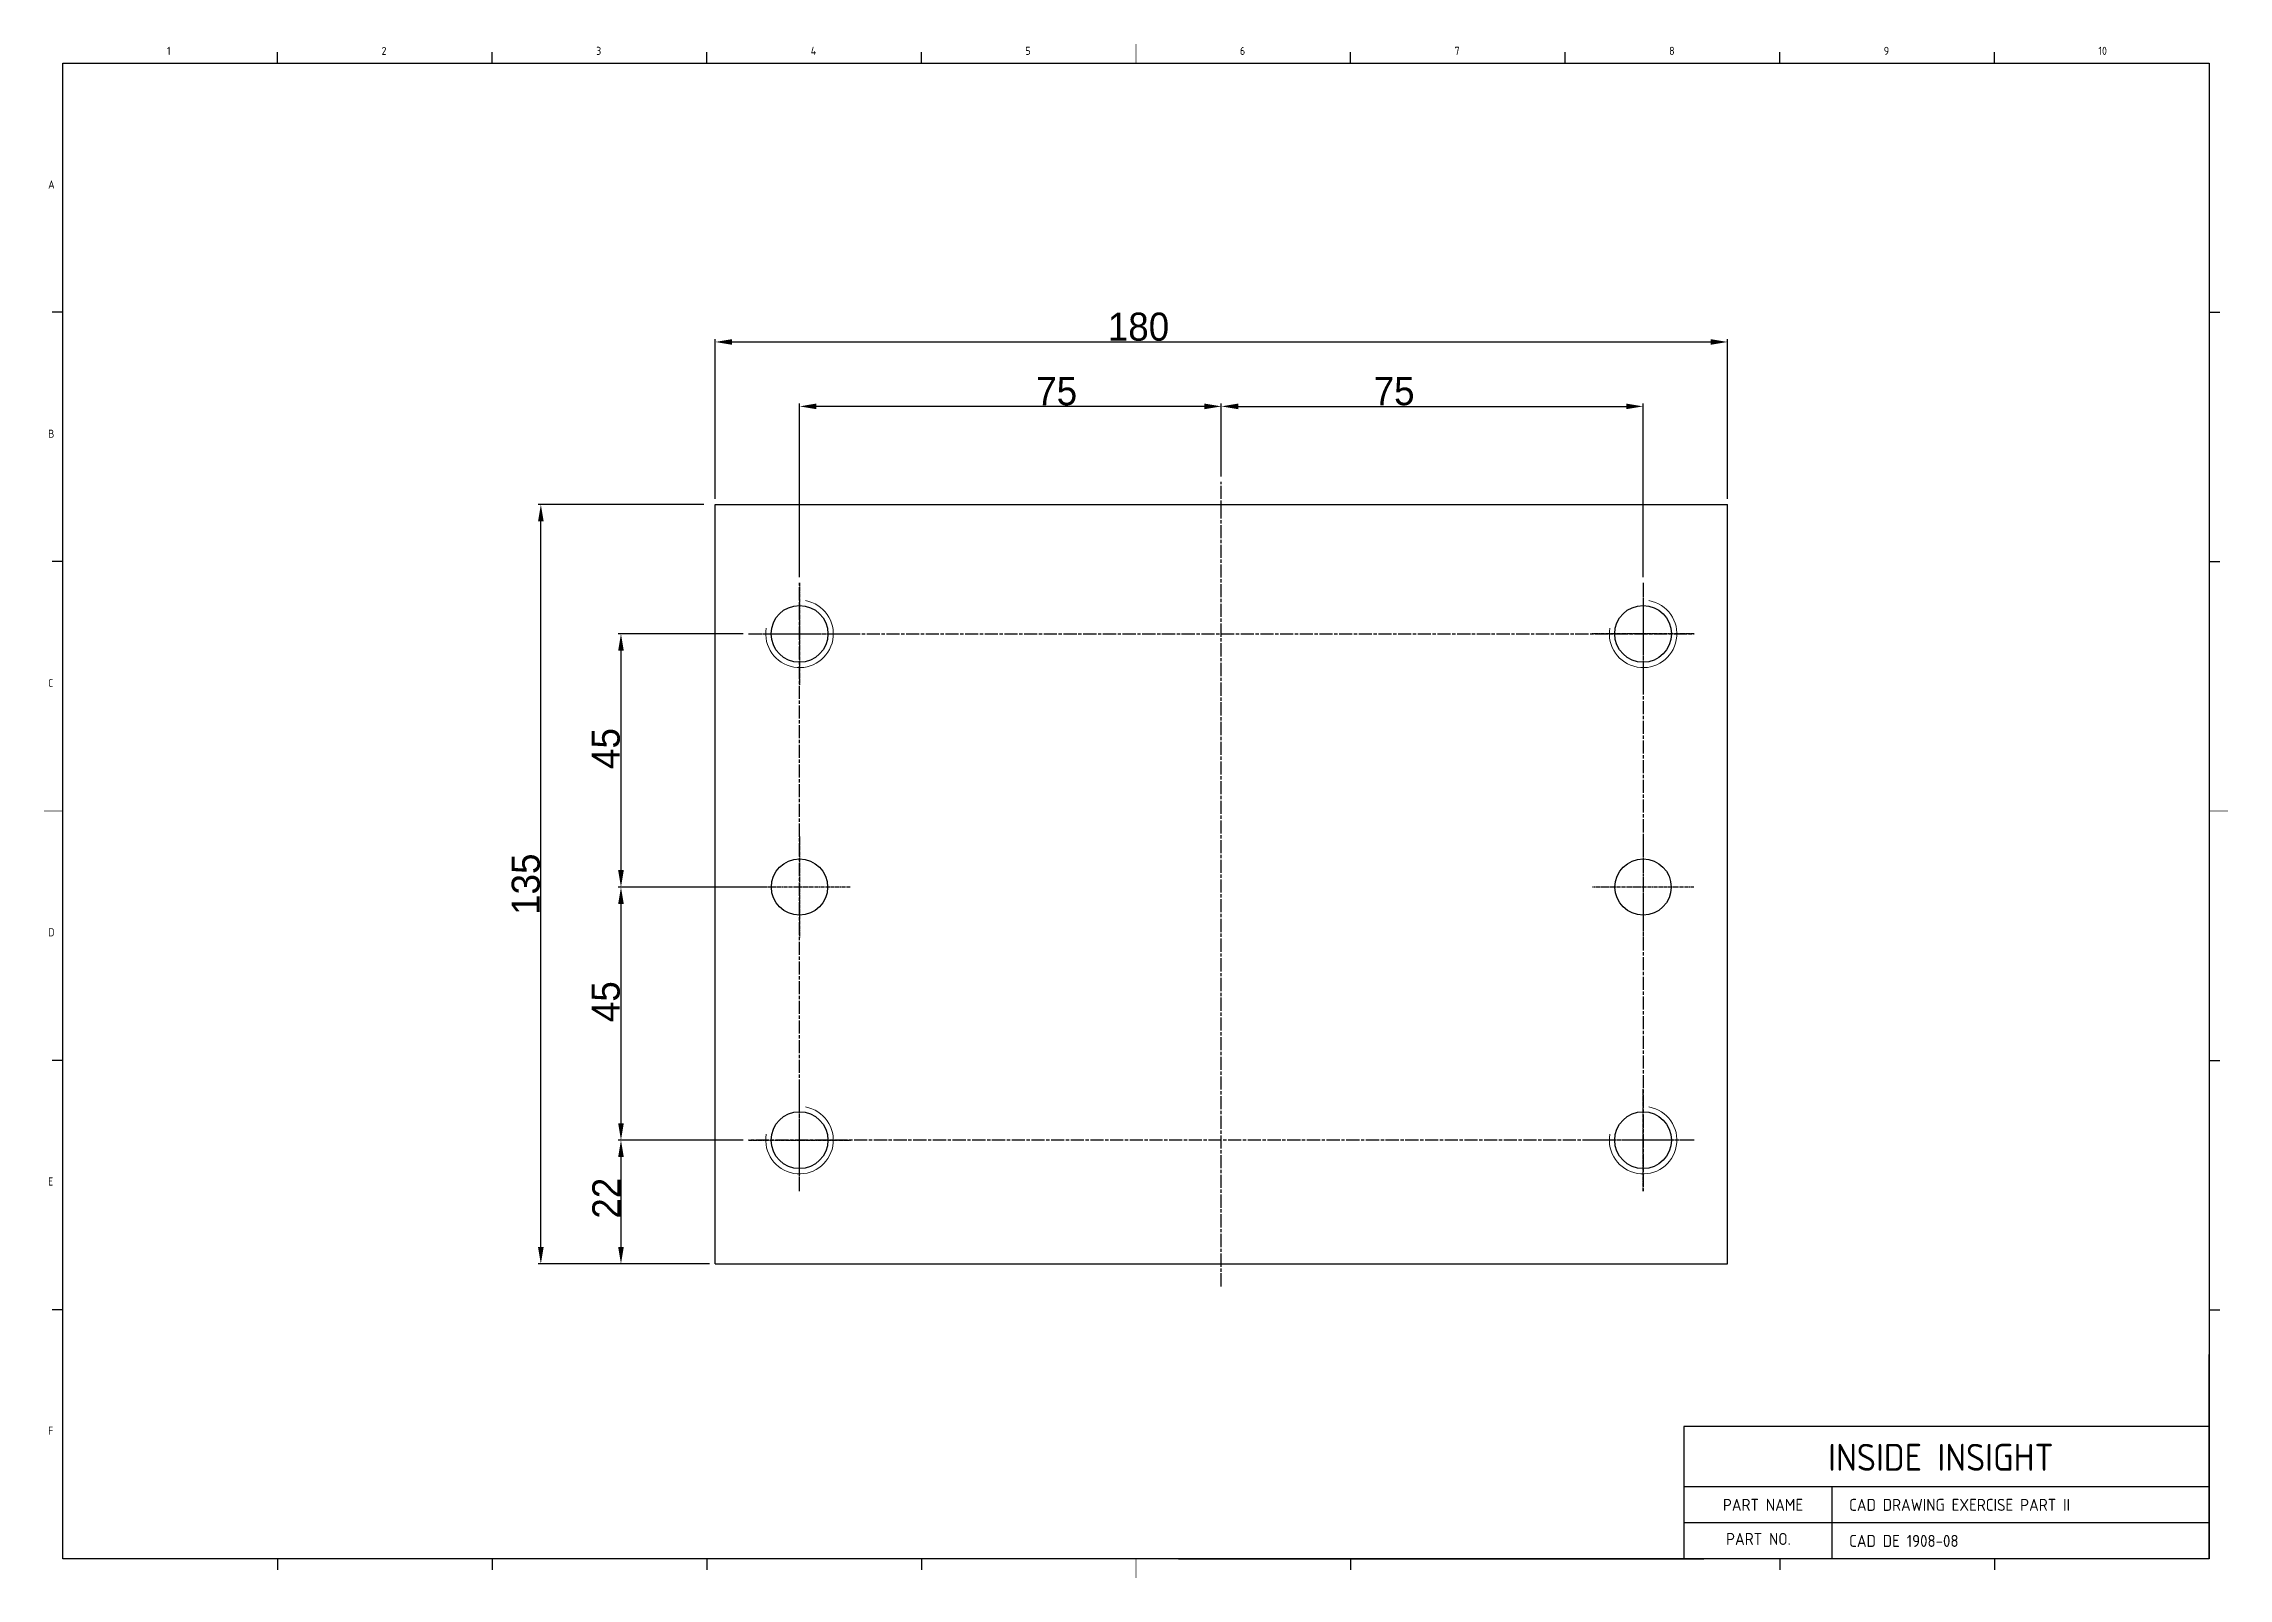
# Model space of a CAD drawing. Header units: inches. Extents: x 328 to 12229, y 132 to 477.
# Drawn here: x 8685.3 to 9073.8, y 132.5 to 405.2 of the extents above; entities that cross this region are included whole.
import ezdxf

# ---------------------------------------------------------------- set-up
doc = ezdxf.new("R2010")
doc.units = ezdxf.units.IN
doc.header["$MEASUREMENT"] = 0
for name, pattern in [('C2', [7.05, 6, -0.4, 0.25, -0.4]), ('CHAIN', [0.3543, 0.2362, -0.0295, 0.0591, -0.0295]), ('D2', [11.2, 8, -0.8, 0.4, -0.8, 0.4, -0.8])]:
    doc.linetypes.add(name, pattern=pattern)
doc.layers.add('1', color=1, linetype='C2')
doc.layers.add('3', color=3, linetype='D2')
for name, color, linetype, lineweight in [('4', 7, 'Continuous', 9), ('7', 7, 'Continuous', 30), ('DIMENSION', 3, 'Continuous', 25)]:
    doc.layers.add(name, color=color, linetype=linetype, lineweight=lineweight)
doc.styles.add('A', font='GENISO', dxfattribs={"bigfont": 'WHGTXT'})
doc.styles.get("Standard").update_dxf_attribs({"font": 'gulim.ttc'})
doc.dimstyles.new('Copy of Copy of inside insight-1', dxfattribs={"dimscale": 100, "dimtxt": 5, "dimasz": 3, "dimexe": 0.5, "dimexo": 1, "dimgap": 0.09, "dimtad": 1, "dimdec": 0, "dimzin": 0, "dimdsep": 46, "dimtxsty": 'Standard', "dimcen": 0.09, "dimdle": 1, "dimclrd": 3, "dimclre": 3, "dimclrt": 2, "dimadec": 0, "dimazin": 0, "dimtfac": 1, "dimtdec": 0, "dimtofl": 0, "dimtmove": 0, "dimatfit": 3, "dimfxl": 0, "dimtolj": 1, "dimtzin": 0, "dimarcsym": 0})

msp = doc.modelspace()

# ---------------------------------------------------------------- texts
at = {"linetype": 'Continuous', "style": 'A'}
for s, height, p in [('1', 1.44, (8707.221001, 403.256632)), ('2', 1.44, (8745.381001, 403.256632)), ('3', 1.44, (8783.541001, 403.256632)), ('4', 1.44, (8821.701001, 403.256632)), ('5', 1.44, (8859.861001, 403.256632)), ('6', 1.44, (8898.021001, 403.256632)), ('7', 1.44, (8936.181001, 403.256632)), ('8', 1.44, (8974.341001, 403.256632)), ('9', 1.44, (9012.501001, 403.256632)), ('10', 1.44, (9050.661001, 403.256632)), ('A', 1.44, (8686.101001, 379.496632)), ('B', 1.44, (8686.101001, 335.192632)), ('C', 1.44, (8686.101001, 290.888632)), ('D', 1.44, (8686.101001, 246.584632)), ('E', 1.44, (8686.101001, 202.280632)), ('F', 1.44, (8686.101001, 157.976632)), ('PART NAME', 2.1384, (8983.90813, 144.450232)), ('CAD DRAWING EXERCISE PART II', 2.1384, (9006.34813, 144.450232)), ('PART NO.', 2.1384, (8984.473307, 138.391432)), ('CAD DE 1908-08', 2.1384, (9006.34813, 138.035032))]:
    msp.add_text(s, height=height, dxfattribs=at).set_placement(p)
at = {"insert": (9002.627477, 156.36437), "char_height": 4.7930928, "width": 80.3403976, "attachment_point": 1, "style": 'A'}
msp.add_mtext('INSIDE INSIGHT', dxfattribs=at)

# ---------------------------------------------------------------- blocks, each defined once
blk = doc.blocks.new('*D542')
at = {"layer": 'Defpoints', "color": 0}
for p in [(8810.66, 300.34), (8787.96, 255.34), (8814.71, 255.34)]:
    blk.add_point(p, dxfattribs=at)
at = {"layer": 'DIMENSION', "color": 3, "lineweight": -2}
for p, q in [((8809.66, 300.34), (8787.46, 300.34)), ((8787.96, 297.34), (8787.96, 258.34)), ((8813.71, 255.34), (8787.46, 255.34))]:
    blk.add_line(p, q, dxfattribs=at)
at = {"layer": 'DIMENSION', "color": 3}
for points in [[(8788.46, 297.34), (8787.46, 297.34), (8787.96, 300.34)], [(8787.46, 258.34), (8788.46, 258.34), (8787.96, 255.34)]]:
    blk.add_solid(points, dxfattribs=at)
at = {"layer": 'DIMENSION', "color": 2, "insert": (8782.74, 276.32), "char_height": 5, "attachment_point": 1, "rotation": 90}
blk.add_mtext('\\A1;45', dxfattribs=at)
blk = doc.blocks.new('*D543')
at = {"layer": 'Defpoints', "color": 0}
for p in [(8814.71, 255.34), (8787.96, 210.34), (8810.66, 210.34)]:
    blk.add_point(p, dxfattribs=at)
at = {"layer": 'DIMENSION', "color": 3, "lineweight": -2}
for p, q in [((8813.71, 255.34), (8787.46, 255.34)), ((8787.96, 252.34), (8787.96, 213.34)), ((8809.66, 210.34), (8787.46, 210.34))]:
    blk.add_line(p, q, dxfattribs=at)
at = {"layer": 'DIMENSION', "color": 3}
for points in [[(8788.46, 252.34), (8787.46, 252.34), (8787.96, 255.34)], [(8787.46, 213.34), (8788.46, 213.34), (8787.96, 210.34)]]:
    blk.add_solid(points, dxfattribs=at)
at = {"layer": 'DIMENSION', "color": 2, "insert": (8782.74, 231.32), "char_height": 5, "attachment_point": 1, "rotation": 90}
blk.add_mtext('\\A1;45', dxfattribs=at)
blk = doc.blocks.new('*D544')
at = {"layer": 'Defpoints', "color": 0}
for p in [(8969.71, 340.78), (8894.71, 327.34), (8969.71, 309.4)]:
    blk.add_point(p, dxfattribs=at)
at = {"layer": 'DIMENSION', "color": 3, "lineweight": -2}
for p, q in [((8894.71, 328.34), (8894.71, 341.28)), ((8897.71, 340.78), (8966.71, 340.78)), ((8969.71, 310.4), (8969.71, 341.28))]:
    blk.add_line(p, q, dxfattribs=at)
at = {"layer": 'DIMENSION', "color": 3}
for points in [[(8897.71, 341.28), (8897.71, 340.28), (8894.71, 340.78)], [(8966.71, 340.28), (8966.71, 341.28), (8969.71, 340.78)]]:
    blk.add_solid(points, dxfattribs=at)
at = {"layer": 'DIMENSION', "color": 2, "insert": (8921.8, 345.99), "char_height": 5, "attachment_point": 1}
blk.add_mtext('\\A1;75', dxfattribs=at)
blk = doc.blocks.new('*D545')
at = {"layer": 'Defpoints', "color": 0}
for p in [(8819.71, 340.78), (8894.71, 327.34), (8819.71, 309.4)]:
    blk.add_point(p, dxfattribs=at)
at = {"layer": 'DIMENSION', "color": 3, "lineweight": -2}
for p, q in [((8819.71, 310.4), (8819.71, 341.28)), ((8891.71, 340.78), (8822.71, 340.78)), ((8894.71, 328.34), (8894.71, 341.28))]:
    blk.add_line(p, q, dxfattribs=at)
at = {"layer": 'DIMENSION', "color": 3}
for points in [[(8822.71, 341.28), (8822.71, 340.28), (8819.71, 340.78)], [(8891.71, 340.28), (8891.71, 341.28), (8894.71, 340.78)]]:
    blk.add_solid(points, dxfattribs=at)
at = {"layer": 'DIMENSION', "color": 2, "insert": (8861.8, 345.99), "char_height": 5, "attachment_point": 1}
blk.add_mtext('\\A1;75', dxfattribs=at)
blk = doc.blocks.new('*D546')
at = {"layer": 'Defpoints', "color": 0}
for p in [(8984.71, 352.23), (8804.71, 323.34), (8984.71, 323.34)]:
    blk.add_point(p, dxfattribs=at)
at = {"layer": 'DIMENSION', "color": 3, "lineweight": -2}
for p, q in [((8804.71, 324.34), (8804.71, 352.73)), ((8807.71, 352.23), (8981.71, 352.23)), ((8984.71, 324.34), (8984.71, 352.73))]:
    blk.add_line(p, q, dxfattribs=at)
at = {"layer": 'DIMENSION', "color": 3}
for points in [[(8807.71, 352.73), (8807.71, 351.73), (8804.71, 352.23)], [(8981.71, 351.73), (8981.71, 352.73), (8984.71, 352.23)]]:
    blk.add_solid(points, dxfattribs=at)
at = {"layer": 'DIMENSION', "color": 2, "insert": (8874.53, 357.45), "char_height": 5, "attachment_point": 1}
blk.add_mtext('\\A1;180', dxfattribs=at)
blk = doc.blocks.new('*D549')
at = {"layer": 'Defpoints', "color": 0}
for p in [(8810.66, 210.34), (8787.96, 188.34), (8804.71, 188.34)]:
    blk.add_point(p, dxfattribs=at)
at = {"layer": 'DIMENSION', "color": 3, "lineweight": -2}
for p, q in [((8809.66, 210.34), (8787.46, 210.34)), ((8787.96, 207.34), (8787.96, 191.34)), ((8803.71, 188.34), (8787.46, 188.34))]:
    blk.add_line(p, q, dxfattribs=at)
at = {"layer": 'DIMENSION', "color": 3}
for points in [[(8788.46, 207.34), (8787.46, 207.34), (8787.96, 210.34)], [(8787.46, 191.34), (8788.46, 191.34), (8787.96, 188.34)]]:
    blk.add_solid(points, dxfattribs=at)
at = {"layer": 'DIMENSION', "color": 2, "insert": (8782.86, 196.39), "char_height": 5, "attachment_point": 1, "rotation": 90}
blk.add_mtext('\\A1;22', dxfattribs=at)
blk = doc.blocks.new('*D554')
at = {"layer": 'Defpoints', "color": 0}
for p in [(8773.71, 323.34), (8803.71, 323.34), (8803.71, 188.34)]:
    blk.add_point(p, dxfattribs=at)
at = {"layer": 'DIMENSION', "color": 3, "lineweight": -2}
for p, q in [((8802.71, 323.34), (8773.21, 323.34)), ((8773.71, 191.34), (8773.71, 320.34)), ((8802.71, 188.34), (8773.21, 188.34))]:
    blk.add_line(p, q, dxfattribs=at)
at = {"layer": 'DIMENSION', "color": 3}
for points in [[(8774.21, 320.34), (8773.21, 320.34), (8773.71, 323.34)], [(8773.21, 191.34), (8774.21, 191.34), (8773.71, 188.34)]]:
    blk.add_solid(points, dxfattribs=at)
at = {"layer": 'DIMENSION', "color": 2, "insert": (8771.06, 255.84), "char_height": 5, "attachment_point": 5, "rotation": 90}
blk.add_mtext('\\A1;135', dxfattribs=at)

# ---------------------------------------------------------------- dimensions: what is measured, and where the dimension line sits
at = {"layer": 'DIMENSION'}
for base, p1, p2, angle, override, picture, middle in [((8984.712983, 352.228932), (8804.712983, 323.34432), (8984.712983, 323.34432), 180, {"dimscale": 1, "dimsah": 1}, '*D546', (8879.712983, 352.228932)), ((8819.712983, 340.776883), (8894.712983, 327.34432), (8819.712983, 309.39732), 180, {"dimscale": 1, "dimsah": 1}, '*D545', (8865.265452, 340.776883)), ((8787.961323, 255.34432), (8810.659983, 300.34432), (8814.712983, 255.34432), 90, {"dimscale": 1, "dimsah": 1}, '*D542', (8787.961323, 279.896788)), ((8787.961323, 210.34432), (8814.712983, 255.34432), (8810.659983, 210.34432), 90, {"dimscale": 1, "dimsah": 1}, '*D543', (8787.961323, 234.896788)), ((8787.961323, 188.34432), (8810.659983, 210.34432), (8804.712983, 188.34432), 90, {"dimscale": 1, "dimlfac": 1, "dimtxsty": 'Standard', "dimsah": 1, "dimtolj": 1}, '*D549', (8787.961323, 199.896788))]:
    dim = msp.add_linear_dim(base=base, p1=p1, p2=p2, angle=angle, dimstyle='Copy of Copy of inside insight-1', override=override, dxfattribs=at)
    dim.commit()
    dim.dimension.update_dxf_attribs({"geometry": picture, "text_midpoint": middle, "dimtype": 160})
dim = msp.add_linear_dim(base=(8969.712983, 340.776883), p1=(8894.712983, 327.34432), p2=(8969.712983, 309.39732), dimstyle='Copy of Copy of inside insight-1', override={"dimscale": 1, "dimsah": 1}, dxfattribs=at)
dim.commit()
dim.dimension.update_dxf_attribs({"geometry": '*D544', "text_midpoint": (8925.265452, 340.776883), "dimtype": 160})
dim = msp.add_linear_dim(base=(8773.712983, 323.34432), p1=(8803.712983, 188.34432), p2=(8803.712983, 323.34432), angle=90, dimstyle='Copy of Copy of inside insight-1', override={"dimscale": 1, "dimlfac": 1, "dimtxsty": 'Standard', "dimsah": 1, "dimtolj": 1}, dxfattribs=at)
dim.commit()
dim.dimension.update_dxf_attribs({"geometry": '*D554', "text_midpoint": (8771.055483, 255.84432)})

# ---------------------------------------------------------------- linework, layer by layer
at = {"linetype": 'Continuous'}
for p, q in [((8688.741001, 401.816632), (9070.341001, 401.816632)), ((8688.741001, 135.896632), (8688.741001, 401.816632)), ((9070.341001, 401.816632), (9070.341001, 135.896632)), ((9070.341001, 135.896632), (8688.741001, 135.896632))]:
    msp.add_line(p, q, dxfattribs=at)
at = {"layer": '1', "linetype": 'CHAIN', "ltscale": 9.878633}
for p, q in [((8894.712983, 184.34432), (8894.712983, 327.34432)), ((8819.712983, 201.29132), (8819.712983, 309.39732)), ((8969.712983, 309.39732), (8969.712983, 201.29132)), ((8810.659983, 300.34432), (8978.765983, 300.34432)), ((8978.765983, 210.34432), (8810.659983, 210.34432))]:
    msp.add_line(p, q, dxfattribs=at)
at = {"layer": '1', "linetype": 'CHAIN', "ltscale": 2.51489}
for p, q in [((8819.712983, 309.39732), (8819.712983, 291.29132)), ((8969.712983, 309.39732), (8969.712983, 291.29132)), ((8810.659983, 300.34432), (8828.765983, 300.34432)), ((8978.765983, 300.34432), (8960.659983, 300.34432)), ((8819.712983, 201.29132), (8819.712983, 219.39732)), ((8969.712983, 201.29132), (8969.712983, 219.39732)), ((8810.659983, 210.34432), (8828.765983, 210.34432)), ((8978.765983, 210.34432), (8960.659983, 210.34432))]:
    msp.add_line(p, q, dxfattribs=at)
at = {"layer": '1', "linetype": 'CHAIN', "ltscale": 2.500167}
for p, q in [((8819.712983, 264.34432), (8819.712983, 246.34432)), ((8969.712983, 264.34432), (8969.712983, 246.34432)), ((8828.712983, 255.34432), (8810.712983, 255.34432)), ((8978.712983, 255.34432), (8960.712983, 255.34432))]:
    msp.add_line(p, q, dxfattribs=at)
at = {"layer": '3', "color": 3, "linetype": 'Continuous'}
for p, q in [((8726.901001, 401.816632), (8726.901001, 403.736632)), ((8765.061001, 401.816632), (8765.061001, 403.736632)), ((8841.381001, 401.816632), (8841.381001, 403.736632)), ((8917.701001, 401.816632), (8917.701001, 403.736632)), ((8955.861001, 401.816632), (8955.861001, 403.736632)), ((8994.021001, 401.816632), (8994.021001, 403.736632)), ((9032.181001, 401.816632), (9032.181001, 403.736632)), ((8688.741001, 357.512632), (8686.821001, 357.512632)), ((9070.341001, 357.512632), (9072.261001, 357.512632)), ((8688.741001, 313.208632), (8686.821001, 313.208632)), ((9070.341001, 313.208632), (9072.261001, 313.208632)), ((8688.741001, 224.504632), (8686.821001, 224.504632)), ((9070.341001, 224.504632), (9072.261001, 224.504632)), ((8688.741001, 180.200632), (8686.821001, 180.200632)), ((9070.341001, 180.200632), (9072.261001, 180.200632)), ((9070.341001, 135.896632), (9070.341001, 172.249432)), ((9070.341001, 159.419032), (8976.964201, 159.419032)), ((8976.964201, 159.419032), (8976.964201, 135.896632)), ((9070.341001, 148.727032), (8976.964201, 148.727032)), ((9003.337801, 135.896632), (9003.337801, 148.727032)), ((9070.341001, 142.311832), (8976.964201, 142.311832)), ((8726.901001, 135.896632), (8726.901001, 133.976632)), ((8765.061001, 135.896632), (8765.061001, 133.976632)), ((8803.221001, 135.896632), (8803.221001, 133.976632)), ((8841.381001, 135.896632), (8841.381001, 133.976632)), ((8887.11497, 135.896632), (8980.49177, 135.896632)), ((8917.701001, 135.896632), (8917.701001, 133.976632)), ((8994.021001, 135.896632), (8994.021001, 133.976632)), ((9032.181001, 135.896632), (9032.181001, 133.976632))]:
    msp.add_line(p, q, dxfattribs=at)
at = {"layer": '3', "linetype": 'Continuous'}
msp.add_line((8803.221001, 401.816632), (8803.221001, 403.736632), dxfattribs=at)
at = {"layer": '3', "color": 3, "linetype": 'Continuous', "const_width": 0.144}
for points in [[(8879.541001, 401.816632), (8879.541001, 405.176632)], [(8688.741001, 268.856632), (8685.381001, 268.856632)], [(9070.341001, 268.856632), (9073.701001, 268.856632)], [(8879.541001, 135.896632), (8879.541001, 132.536632)]]:
    msp.add_lwpolyline(points, dxfattribs=at)
at = {"layer": '4'}
for centre in [(8819.712983, 300.34432), (8969.712983, 300.34432), (8819.712983, 210.34432), (8969.712983, 210.34432)]:
    msp.add_arc(centre, 6, 170, 80, dxfattribs=at)
at = {"layer": '7'}
for p, q in [((8804.712983, 188.34432), (8804.712983, 323.34432)), ((8804.712983, 323.34432), (8984.712983, 323.34432)), ((8984.712983, 188.34432), (8984.712983, 323.34432)), ((8804.712983, 188.34432), (8984.712983, 188.34432)), ((8804.712983, 188.34432), (8984.712983, 188.34432))]:
    msp.add_line(p, q, dxfattribs=at)
for centre, radius in [((8819.712983, 300.34432), 5.053), ((8969.712983, 300.34432), 5.053), ((8819.712983, 255.34432), 5), ((8969.712983, 255.34432), 5), ((8819.712983, 210.34432), 5.053), ((8969.712983, 210.34432), 5.053)]:
    msp.add_circle(centre, radius, dxfattribs=at)

msp.set_redraw_order([(e.dxf.handle, doc.entitydb.next_handle()) for e in msp.query("TEXT MTEXT ATTDEF DIMENSION ARC_DIMENSION")])  # texts and dimensions are drawn at this point

doc.saveas('drawing.dxf')
